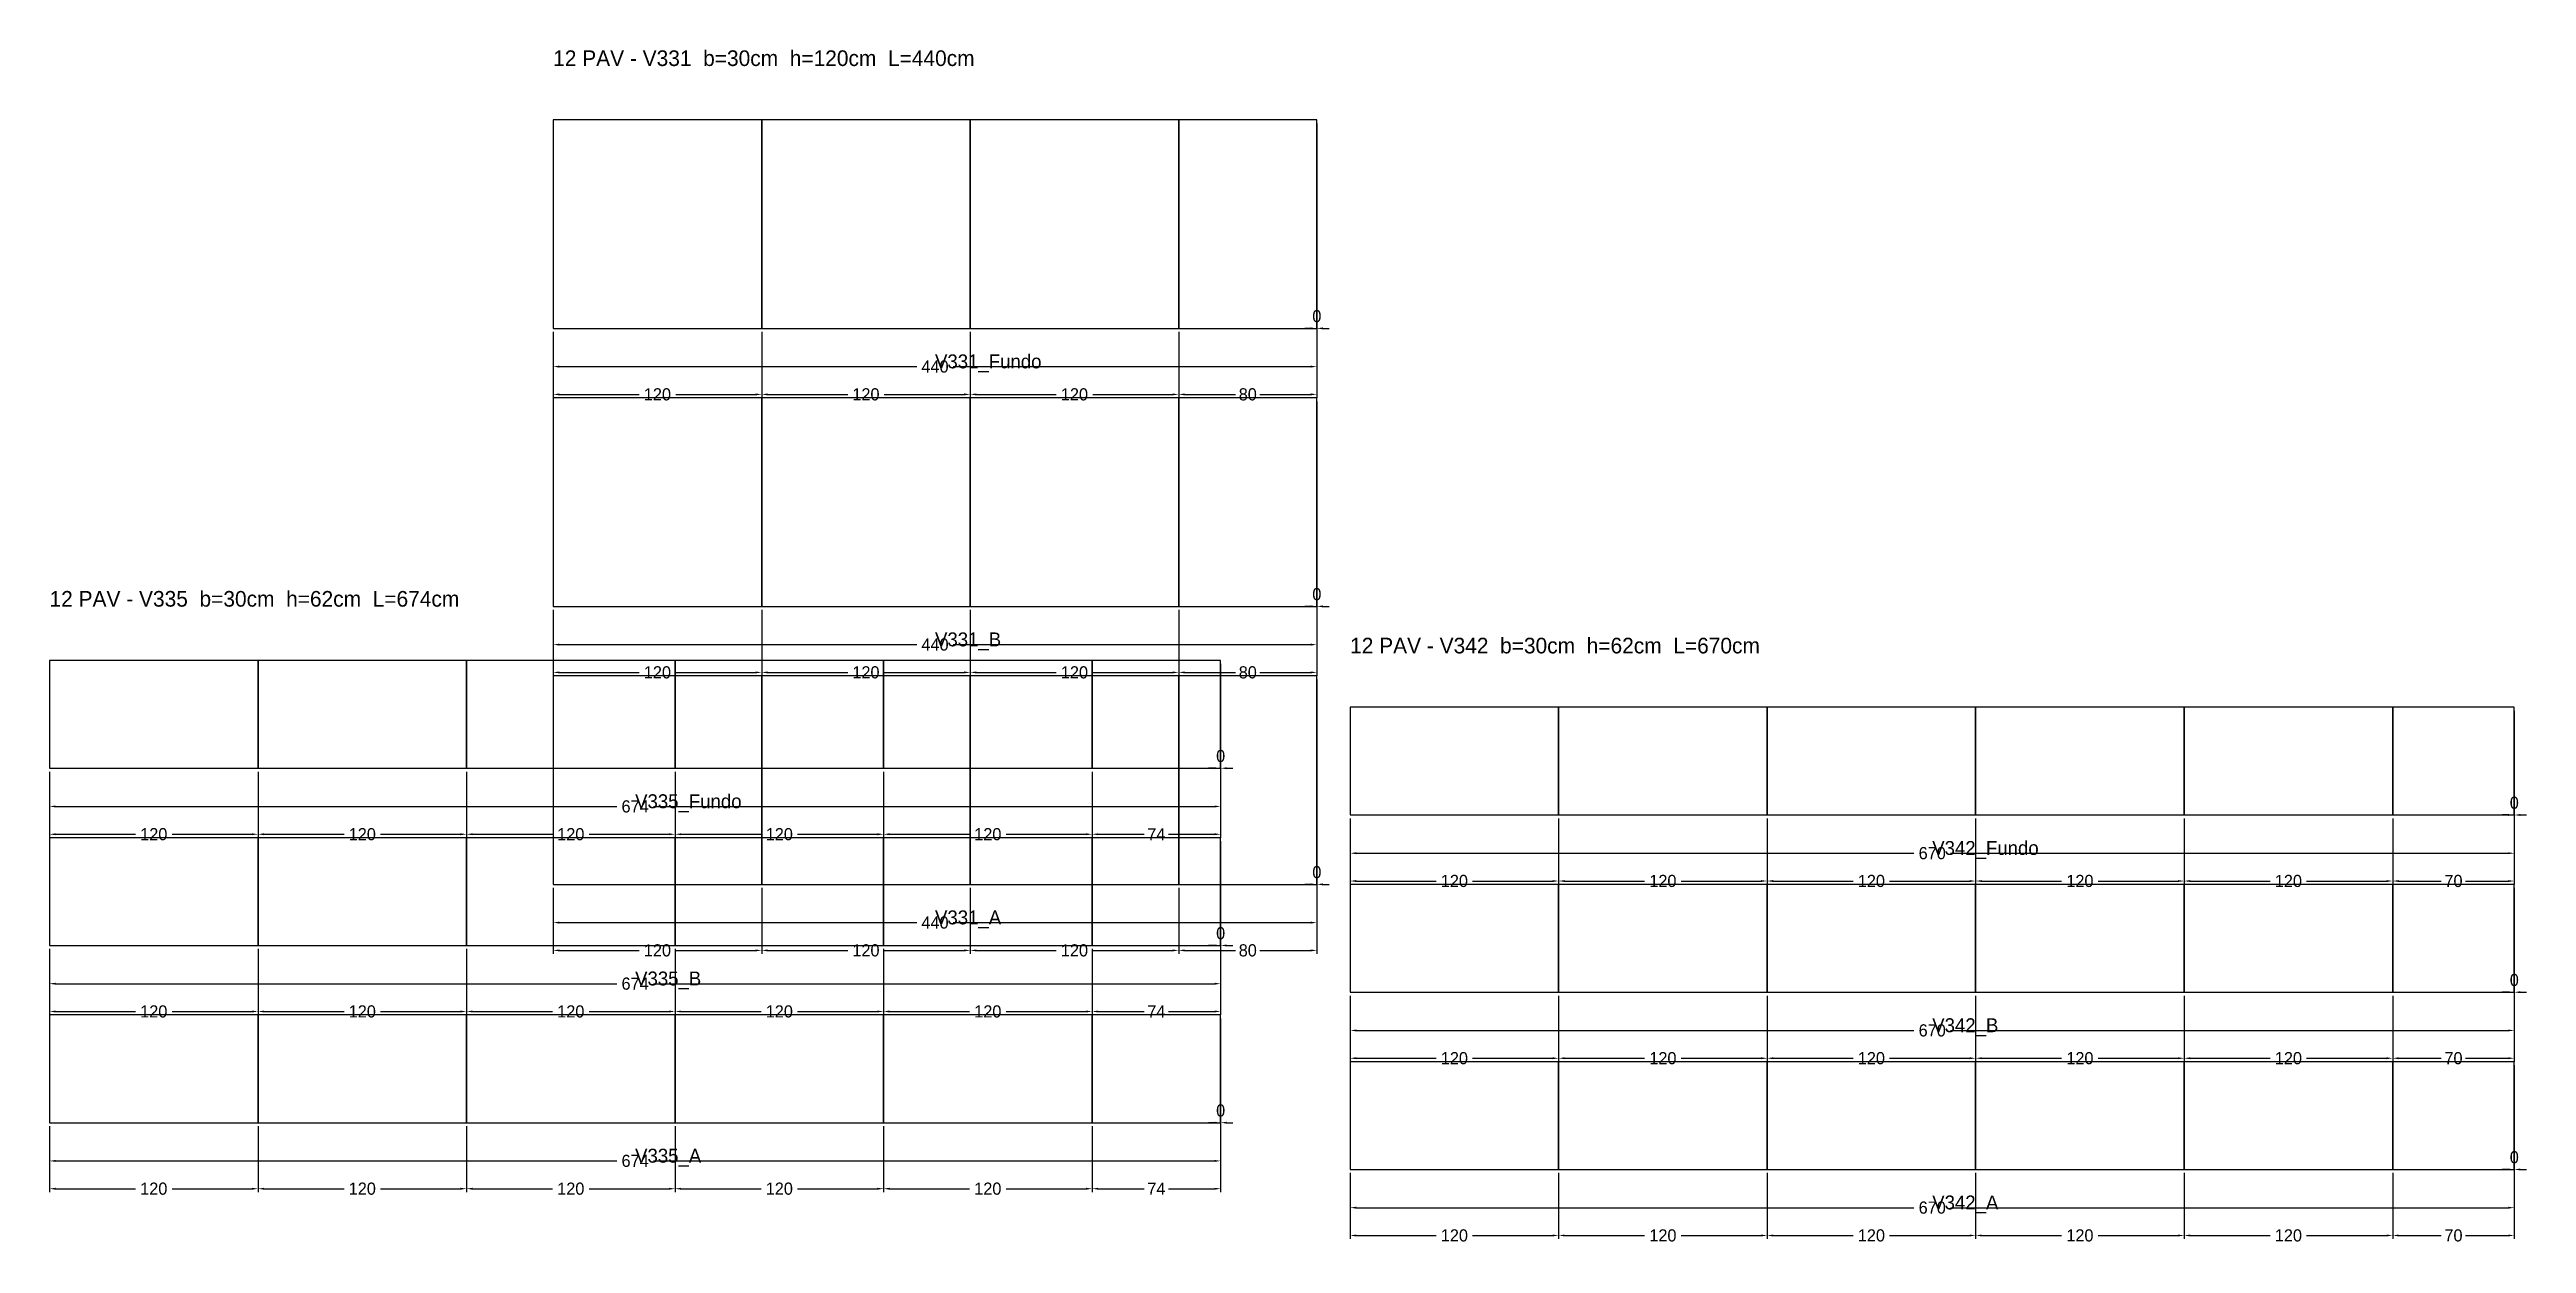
# Model space of a CAD drawing. Header units: metres. Extents: x 180 to 6304, y -11808 to -336.
# Drawn here: x 2170 to 3596, y -11729 to -11042 of the extents above; entities that cross this region are included whole.
import ezdxf

# ---------------------------------------------------------------- set-up
doc = ezdxf.new("R2010")
doc.units = ezdxf.units.M
doc.layers.add('COTA', color=3, linetype='Continuous')
doc.dimstyles.new('COTA_VIG', dxfattribs={"dimtxt": 7, "dimasz": 3.5, "dimexe": 2, "dimexo": 2, "dimgap": 1.5, "dimtad": 1, "dimdec": 1, "dimcen": 2.5, "dimclrd": 3, "dimclre": 3, "dimclrt": 3, "dimazin": 3, "dimtfac": 1, "dimtmove": 0, "dimatfit": 3})

msp = doc.modelspace()

# ---------------------------------------------------------------- texts
at = {"layer": 'NOMENCLATURA', "char_height": 9, "attachment_point": 1}
for s, insert in [('12 PAV - V331  b=30cm  h=120cm  L=440cm', (2460.31, -11042.29)), ('12 PAV - V335  b=30cm  h=62cm  L=674cm', (2170.45, -11353.44)), ('12 PAV - V342  b=30cm  h=62cm  L=670cm', (2918.97, -11380.35))]:
    msp.add_mtext(s, dxfattribs=dict(at, insert=insert))
at = {"layer": 'Texto Secao', "char_height": 8, "attachment_point": 1}
for s, insert in [('V331_Fundo', (2680.06, -11217.29)), ('V331_B', (2680.06, -11377.29)), ('V335_Fundo', (2507.45, -11470.44)), ('V342_Fundo', (3253.97, -11497.35)), ('V331_A', (2680.06, -11537.29)), ('V335_B', (2507.45, -11572.44)), ('V342_B', (3253.97, -11599.35)), ('V335_A', (2507.45, -11674.44)), ('V342_A', (3253.97, -11701.35))]:
    msp.add_mtext(s, dxfattribs=dict(at, insert=insert))

# ---------------------------------------------------------------- blocks, each defined once
blk = doc.blocks.new('_CLOSEDFILLED')
at = {"color": 0, "linetype": 'BYBLOCK'}
blk.add_solid([(-1, 0.16), (0, 0), (-1, -0.16)], dxfattribs=at)
blk = doc.blocks.new('*D442')
at = {"color": 3}
for p, q in [((2460.31, -11524.29), (2460.31, -11546.29)), ((2899.81, -11524.29), (2899.81, -11546.29)), ((2463.81, -11544.29), (2669.56, -11544.29)), ((2690.56, -11544.29), (2896.31, -11544.29))]:
    blk.add_line(p, q, dxfattribs=at)
at = {"layer": 'Defpoints'}
for p in [(2460.31, -11522.29), (2899.81, -11522.29), (2460.31, -11544.29)]:
    blk.add_point(p, dxfattribs=at)
at = {"layer": 'COTA', "color": 3, "xscale": 3.5, "yscale": 3.5, "rotation": 180}
blk.add_blockref('_CLOSEDFILLED', (2460.31, -11544.29), dxfattribs=at)
at = {"layer": 'COTA', "color": 3, "xscale": 3.5, "yscale": 3.5}
blk.add_blockref('_CLOSEDFILLED', (2899.81, -11544.29), dxfattribs=at)
at = {"layer": 'COTA', "color": 3, "insert": (2680.06, -11544.29), "char_height": 7, "attachment_point": 5}
blk.add_mtext('440', dxfattribs=at)
blk = doc.blocks.new('*D443')
at = {"color": 3}
for p, q in [((2460.31, -11524.29), (2460.31, -11562.29)), ((2580.31, -11524.29), (2580.31, -11562.29)), ((2463.81, -11560.29), (2509.81, -11560.29)), ((2530.81, -11560.29), (2576.81, -11560.29))]:
    blk.add_line(p, q, dxfattribs=at)
at = {"layer": 'Defpoints'}
for p in [(2460.31, -11522.29), (2580.31, -11522.29), (2460.31, -11560.29)]:
    blk.add_point(p, dxfattribs=at)
at = {"layer": 'COTA', "color": 3, "xscale": 3.5, "yscale": 3.5, "rotation": 180}
blk.add_blockref('_CLOSEDFILLED', (2460.31, -11560.29), dxfattribs=at)
at = {"layer": 'COTA', "color": 3, "xscale": 3.5, "yscale": 3.5}
blk.add_blockref('_CLOSEDFILLED', (2580.31, -11560.29), dxfattribs=at)
at = {"layer": 'COTA', "color": 3, "insert": (2520.31, -11560.29), "char_height": 7, "attachment_point": 5}
blk.add_mtext('120', dxfattribs=at)
blk = doc.blocks.new('*D444')
at = {"color": 3}
for p, q in [((2580.31, -11524.29), (2580.31, -11562.29)), ((2700.31, -11524.29), (2700.31, -11562.29)), ((2583.81, -11560.29), (2629.81, -11560.29)), ((2650.81, -11560.29), (2696.81, -11560.29))]:
    blk.add_line(p, q, dxfattribs=at)
at = {"layer": 'Defpoints'}
for p in [(2580.31, -11522.29), (2700.31, -11522.29), (2580.31, -11560.29)]:
    blk.add_point(p, dxfattribs=at)
at = {"layer": 'COTA', "color": 3, "xscale": 3.5, "yscale": 3.5, "rotation": 180}
blk.add_blockref('_CLOSEDFILLED', (2580.31, -11560.29), dxfattribs=at)
at = {"layer": 'COTA', "color": 3, "xscale": 3.5, "yscale": 3.5}
blk.add_blockref('_CLOSEDFILLED', (2700.31, -11560.29), dxfattribs=at)
at = {"layer": 'COTA', "color": 3, "insert": (2640.31, -11560.29), "char_height": 7, "attachment_point": 5}
blk.add_mtext('120', dxfattribs=at)
blk = doc.blocks.new('*D445')
at = {"color": 3}
for p, q in [((2700.31, -11524.29), (2700.31, -11562.29)), ((2820.31, -11524.29), (2820.31, -11562.29)), ((2703.81, -11560.29), (2749.81, -11560.29)), ((2770.81, -11560.29), (2816.81, -11560.29))]:
    blk.add_line(p, q, dxfattribs=at)
at = {"layer": 'Defpoints'}
for p in [(2700.31, -11522.29), (2820.31, -11522.29), (2700.31, -11560.29)]:
    blk.add_point(p, dxfattribs=at)
at = {"layer": 'COTA', "color": 3, "xscale": 3.5, "yscale": 3.5, "rotation": 180}
blk.add_blockref('_CLOSEDFILLED', (2700.31, -11560.29), dxfattribs=at)
at = {"layer": 'COTA', "color": 3, "xscale": 3.5, "yscale": 3.5}
blk.add_blockref('_CLOSEDFILLED', (2820.31, -11560.29), dxfattribs=at)
at = {"layer": 'COTA', "color": 3, "insert": (2760.31, -11560.29), "char_height": 7, "attachment_point": 5}
blk.add_mtext('120', dxfattribs=at)
blk = doc.blocks.new('*D446')
at = {"color": 3}
for p, q in [((2820.31, -11524.29), (2820.31, -11562.29)), ((2899.81, -11524.29), (2899.81, -11562.29)), ((2823.81, -11560.29), (2853.06, -11560.29)), ((2867.06, -11560.29), (2896.31, -11560.29))]:
    blk.add_line(p, q, dxfattribs=at)
at = {"layer": 'Defpoints'}
for p in [(2820.31, -11522.29), (2899.81, -11522.29), (2820.31, -11560.29)]:
    blk.add_point(p, dxfattribs=at)
at = {"layer": 'COTA', "color": 3, "xscale": 3.5, "yscale": 3.5, "rotation": 180}
blk.add_blockref('_CLOSEDFILLED', (2820.31, -11560.29), dxfattribs=at)
at = {"layer": 'COTA', "color": 3, "xscale": 3.5, "yscale": 3.5}
blk.add_blockref('_CLOSEDFILLED', (2899.81, -11560.29), dxfattribs=at)
at = {"layer": 'COTA', "color": 3, "insert": (2860.06, -11560.29), "char_height": 7, "attachment_point": 5}
blk.add_mtext('80', dxfattribs=at)
blk = doc.blocks.new('*D448')
at = {"color": 3}
for p, q in [((2460.31, -11364.29), (2460.31, -11386.29)), ((2899.81, -11364.29), (2899.81, -11386.29)), ((2463.81, -11384.29), (2669.56, -11384.29)), ((2690.56, -11384.29), (2896.31, -11384.29))]:
    blk.add_line(p, q, dxfattribs=at)
at = {"layer": 'Defpoints'}
for p in [(2460.31, -11362.29), (2899.81, -11362.29), (2460.31, -11384.29)]:
    blk.add_point(p, dxfattribs=at)
at = {"layer": 'COTA', "color": 3, "xscale": 3.5, "yscale": 3.5, "rotation": 180}
blk.add_blockref('_CLOSEDFILLED', (2460.31, -11384.29), dxfattribs=at)
at = {"layer": 'COTA', "color": 3, "xscale": 3.5, "yscale": 3.5}
blk.add_blockref('_CLOSEDFILLED', (2899.81, -11384.29), dxfattribs=at)
at = {"layer": 'COTA', "color": 3, "insert": (2680.06, -11384.29), "char_height": 7, "attachment_point": 5}
blk.add_mtext('440', dxfattribs=at)
blk = doc.blocks.new('*D449')
at = {"color": 3}
for p, q in [((2460.31, -11364.29), (2460.31, -11402.29)), ((2580.31, -11364.29), (2580.31, -11402.29)), ((2463.81, -11400.29), (2509.81, -11400.29)), ((2530.81, -11400.29), (2576.81, -11400.29))]:
    blk.add_line(p, q, dxfattribs=at)
at = {"layer": 'Defpoints'}
for p in [(2460.31, -11362.29), (2580.31, -11362.29), (2460.31, -11400.29)]:
    blk.add_point(p, dxfattribs=at)
at = {"layer": 'COTA', "color": 3, "xscale": 3.5, "yscale": 3.5, "rotation": 180}
blk.add_blockref('_CLOSEDFILLED', (2460.31, -11400.29), dxfattribs=at)
at = {"layer": 'COTA', "color": 3, "xscale": 3.5, "yscale": 3.5}
blk.add_blockref('_CLOSEDFILLED', (2580.31, -11400.29), dxfattribs=at)
at = {"layer": 'COTA', "color": 3, "insert": (2520.31, -11400.29), "char_height": 7, "attachment_point": 5}
blk.add_mtext('120', dxfattribs=at)
blk = doc.blocks.new('*D450')
at = {"color": 3}
for p, q in [((2580.31, -11364.29), (2580.31, -11402.29)), ((2700.31, -11364.29), (2700.31, -11402.29)), ((2583.81, -11400.29), (2629.81, -11400.29)), ((2650.81, -11400.29), (2696.81, -11400.29))]:
    blk.add_line(p, q, dxfattribs=at)
at = {"layer": 'Defpoints'}
for p in [(2580.31, -11362.29), (2700.31, -11362.29), (2580.31, -11400.29)]:
    blk.add_point(p, dxfattribs=at)
at = {"layer": 'COTA', "color": 3, "xscale": 3.5, "yscale": 3.5, "rotation": 180}
blk.add_blockref('_CLOSEDFILLED', (2580.31, -11400.29), dxfattribs=at)
at = {"layer": 'COTA', "color": 3, "xscale": 3.5, "yscale": 3.5}
blk.add_blockref('_CLOSEDFILLED', (2700.31, -11400.29), dxfattribs=at)
at = {"layer": 'COTA', "color": 3, "insert": (2640.31, -11400.29), "char_height": 7, "attachment_point": 5}
blk.add_mtext('120', dxfattribs=at)
blk = doc.blocks.new('*D451')
at = {"color": 3}
for p, q in [((2700.31, -11364.29), (2700.31, -11402.29)), ((2820.31, -11364.29), (2820.31, -11402.29)), ((2703.81, -11400.29), (2749.81, -11400.29)), ((2770.81, -11400.29), (2816.81, -11400.29))]:
    blk.add_line(p, q, dxfattribs=at)
at = {"layer": 'Defpoints'}
for p in [(2700.31, -11362.29), (2820.31, -11362.29), (2700.31, -11400.29)]:
    blk.add_point(p, dxfattribs=at)
at = {"layer": 'COTA', "color": 3, "xscale": 3.5, "yscale": 3.5, "rotation": 180}
blk.add_blockref('_CLOSEDFILLED', (2700.31, -11400.29), dxfattribs=at)
at = {"layer": 'COTA', "color": 3, "xscale": 3.5, "yscale": 3.5}
blk.add_blockref('_CLOSEDFILLED', (2820.31, -11400.29), dxfattribs=at)
at = {"layer": 'COTA', "color": 3, "insert": (2760.31, -11400.29), "char_height": 7, "attachment_point": 5}
blk.add_mtext('120', dxfattribs=at)
blk = doc.blocks.new('*D452')
at = {"color": 3}
for p, q in [((2820.31, -11364.29), (2820.31, -11402.29)), ((2899.81, -11364.29), (2899.81, -11402.29)), ((2823.81, -11400.29), (2853.06, -11400.29)), ((2867.06, -11400.29), (2896.31, -11400.29))]:
    blk.add_line(p, q, dxfattribs=at)
at = {"layer": 'Defpoints'}
for p in [(2820.31, -11362.29), (2899.81, -11362.29), (2820.31, -11400.29)]:
    blk.add_point(p, dxfattribs=at)
at = {"layer": 'COTA', "color": 3, "xscale": 3.5, "yscale": 3.5, "rotation": 180}
blk.add_blockref('_CLOSEDFILLED', (2820.31, -11400.29), dxfattribs=at)
at = {"layer": 'COTA', "color": 3, "xscale": 3.5, "yscale": 3.5}
blk.add_blockref('_CLOSEDFILLED', (2899.81, -11400.29), dxfattribs=at)
at = {"layer": 'COTA', "color": 3, "insert": (2860.06, -11400.29), "char_height": 7, "attachment_point": 5}
blk.add_mtext('80', dxfattribs=at)
blk = doc.blocks.new('*D454')
at = {"color": 3}
for p, q in [((2460.31, -11204.29), (2460.31, -11226.29)), ((2899.81, -11204.29), (2899.81, -11226.29)), ((2463.81, -11224.29), (2669.56, -11224.29)), ((2690.56, -11224.29), (2896.31, -11224.29))]:
    blk.add_line(p, q, dxfattribs=at)
at = {"layer": 'Defpoints'}
for p in [(2460.31, -11202.29), (2899.81, -11202.29), (2460.31, -11224.29)]:
    blk.add_point(p, dxfattribs=at)
at = {"layer": 'COTA', "color": 3, "xscale": 3.5, "yscale": 3.5, "rotation": 180}
blk.add_blockref('_CLOSEDFILLED', (2460.31, -11224.29), dxfattribs=at)
at = {"layer": 'COTA', "color": 3, "xscale": 3.5, "yscale": 3.5}
blk.add_blockref('_CLOSEDFILLED', (2899.81, -11224.29), dxfattribs=at)
at = {"layer": 'COTA', "color": 3, "insert": (2680.06, -11224.29), "char_height": 7, "attachment_point": 5}
blk.add_mtext('440', dxfattribs=at)
blk = doc.blocks.new('*D455')
at = {"color": 3}
for p, q in [((2460.31, -11204.29), (2460.31, -11242.29)), ((2580.31, -11204.29), (2580.31, -11242.29)), ((2463.81, -11240.29), (2509.81, -11240.29)), ((2530.81, -11240.29), (2576.81, -11240.29))]:
    blk.add_line(p, q, dxfattribs=at)
at = {"layer": 'Defpoints'}
for p in [(2460.31, -11202.29), (2580.31, -11202.29), (2460.31, -11240.29)]:
    blk.add_point(p, dxfattribs=at)
at = {"layer": 'COTA', "color": 3, "xscale": 3.5, "yscale": 3.5, "rotation": 180}
blk.add_blockref('_CLOSEDFILLED', (2460.31, -11240.29), dxfattribs=at)
at = {"layer": 'COTA', "color": 3, "xscale": 3.5, "yscale": 3.5}
blk.add_blockref('_CLOSEDFILLED', (2580.31, -11240.29), dxfattribs=at)
at = {"layer": 'COTA', "color": 3, "insert": (2520.31, -11240.29), "char_height": 7, "attachment_point": 5}
blk.add_mtext('120', dxfattribs=at)
blk = doc.blocks.new('*D456')
at = {"color": 3}
for p, q in [((2580.31, -11204.29), (2580.31, -11242.29)), ((2700.31, -11204.29), (2700.31, -11242.29)), ((2583.81, -11240.29), (2629.81, -11240.29)), ((2650.81, -11240.29), (2696.81, -11240.29))]:
    blk.add_line(p, q, dxfattribs=at)
at = {"layer": 'Defpoints'}
for p in [(2580.31, -11202.29), (2700.31, -11202.29), (2580.31, -11240.29)]:
    blk.add_point(p, dxfattribs=at)
at = {"layer": 'COTA', "color": 3, "xscale": 3.5, "yscale": 3.5, "rotation": 180}
blk.add_blockref('_CLOSEDFILLED', (2580.31, -11240.29), dxfattribs=at)
at = {"layer": 'COTA', "color": 3, "xscale": 3.5, "yscale": 3.5}
blk.add_blockref('_CLOSEDFILLED', (2700.31, -11240.29), dxfattribs=at)
at = {"layer": 'COTA', "color": 3, "insert": (2640.31, -11240.29), "char_height": 7, "attachment_point": 5}
blk.add_mtext('120', dxfattribs=at)
blk = doc.blocks.new('*D457')
at = {"color": 3}
for p, q in [((2700.31, -11204.29), (2700.31, -11242.29)), ((2820.31, -11204.29), (2820.31, -11242.29)), ((2703.81, -11240.29), (2749.81, -11240.29)), ((2770.81, -11240.29), (2816.81, -11240.29))]:
    blk.add_line(p, q, dxfattribs=at)
at = {"layer": 'Defpoints'}
for p in [(2700.31, -11202.29), (2820.31, -11202.29), (2700.31, -11240.29)]:
    blk.add_point(p, dxfattribs=at)
at = {"layer": 'COTA', "color": 3, "xscale": 3.5, "yscale": 3.5, "rotation": 180}
blk.add_blockref('_CLOSEDFILLED', (2700.31, -11240.29), dxfattribs=at)
at = {"layer": 'COTA', "color": 3, "xscale": 3.5, "yscale": 3.5}
blk.add_blockref('_CLOSEDFILLED', (2820.31, -11240.29), dxfattribs=at)
at = {"layer": 'COTA', "color": 3, "insert": (2760.31, -11240.29), "char_height": 7, "attachment_point": 5}
blk.add_mtext('120', dxfattribs=at)
blk = doc.blocks.new('*D458')
at = {"color": 3}
for p, q in [((2820.31, -11204.29), (2820.31, -11242.29)), ((2899.81, -11204.29), (2899.81, -11242.29)), ((2823.81, -11240.29), (2853.06, -11240.29)), ((2867.06, -11240.29), (2896.31, -11240.29))]:
    blk.add_line(p, q, dxfattribs=at)
at = {"layer": 'Defpoints'}
for p in [(2820.31, -11202.29), (2899.81, -11202.29), (2820.31, -11240.29)]:
    blk.add_point(p, dxfattribs=at)
at = {"layer": 'COTA', "color": 3, "xscale": 3.5, "yscale": 3.5, "rotation": 180}
blk.add_blockref('_CLOSEDFILLED', (2820.31, -11240.29), dxfattribs=at)
at = {"layer": 'COTA', "color": 3, "xscale": 3.5, "yscale": 3.5}
blk.add_blockref('_CLOSEDFILLED', (2899.81, -11240.29), dxfattribs=at)
at = {"layer": 'COTA', "color": 3, "insert": (2860.06, -11240.29), "char_height": 7, "attachment_point": 5}
blk.add_mtext('80', dxfattribs=at)
blk = doc.blocks.new('*D538')
at = {"color": 3}
for p, q in [((2170.45, -11661.44), (2170.45, -11683.44)), ((2844.45, -11661.44), (2844.45, -11683.44)), ((2173.95, -11681.44), (2496.95, -11681.44)), ((2517.95, -11681.44), (2840.95, -11681.44))]:
    blk.add_line(p, q, dxfattribs=at)
at = {"layer": 'Defpoints'}
for p in [(2170.45, -11659.44), (2844.45, -11659.44), (2170.45, -11681.44)]:
    blk.add_point(p, dxfattribs=at)
at = {"layer": 'COTA', "color": 3, "xscale": 3.5, "yscale": 3.5, "rotation": 180}
blk.add_blockref('_CLOSEDFILLED', (2170.45, -11681.44), dxfattribs=at)
at = {"layer": 'COTA', "color": 3, "xscale": 3.5, "yscale": 3.5}
blk.add_blockref('_CLOSEDFILLED', (2844.45, -11681.44), dxfattribs=at)
at = {"layer": 'COTA', "color": 3, "insert": (2507.45, -11681.44), "char_height": 7, "attachment_point": 5}
blk.add_mtext('674', dxfattribs=at)
blk = doc.blocks.new('*D539')
at = {"color": 3}
for p, q in [((2170.45, -11661.44), (2170.45, -11699.44)), ((2290.45, -11661.44), (2290.45, -11699.44)), ((2173.95, -11697.44), (2219.95, -11697.44)), ((2240.95, -11697.44), (2286.95, -11697.44))]:
    blk.add_line(p, q, dxfattribs=at)
at = {"layer": 'Defpoints'}
for p in [(2170.45, -11659.44), (2290.45, -11659.44), (2170.45, -11697.44)]:
    blk.add_point(p, dxfattribs=at)
at = {"layer": 'COTA', "color": 3, "xscale": 3.5, "yscale": 3.5, "rotation": 180}
blk.add_blockref('_CLOSEDFILLED', (2170.45, -11697.44), dxfattribs=at)
at = {"layer": 'COTA', "color": 3, "xscale": 3.5, "yscale": 3.5}
blk.add_blockref('_CLOSEDFILLED', (2290.45, -11697.44), dxfattribs=at)
at = {"layer": 'COTA', "color": 3, "insert": (2230.45, -11697.44), "char_height": 7, "attachment_point": 5}
blk.add_mtext('120', dxfattribs=at)
blk = doc.blocks.new('*D540')
at = {"color": 3}
for p, q in [((2290.45, -11661.44), (2290.45, -11699.44)), ((2410.45, -11661.44), (2410.45, -11699.44)), ((2293.95, -11697.44), (2339.95, -11697.44)), ((2360.95, -11697.44), (2406.95, -11697.44))]:
    blk.add_line(p, q, dxfattribs=at)
at = {"layer": 'Defpoints'}
for p in [(2290.45, -11659.44), (2410.45, -11659.44), (2290.45, -11697.44)]:
    blk.add_point(p, dxfattribs=at)
at = {"layer": 'COTA', "color": 3, "xscale": 3.5, "yscale": 3.5, "rotation": 180}
blk.add_blockref('_CLOSEDFILLED', (2290.45, -11697.44), dxfattribs=at)
at = {"layer": 'COTA', "color": 3, "xscale": 3.5, "yscale": 3.5}
blk.add_blockref('_CLOSEDFILLED', (2410.45, -11697.44), dxfattribs=at)
at = {"layer": 'COTA', "color": 3, "insert": (2350.45, -11697.44), "char_height": 7, "attachment_point": 5}
blk.add_mtext('120', dxfattribs=at)
blk = doc.blocks.new('*D541')
at = {"color": 3}
for p, q in [((2410.45, -11661.44), (2410.45, -11699.44)), ((2530.45, -11661.44), (2530.45, -11699.44)), ((2413.95, -11697.44), (2459.95, -11697.44)), ((2480.95, -11697.44), (2526.95, -11697.44))]:
    blk.add_line(p, q, dxfattribs=at)
at = {"layer": 'Defpoints'}
for p in [(2410.45, -11659.44), (2530.45, -11659.44), (2410.45, -11697.44)]:
    blk.add_point(p, dxfattribs=at)
at = {"layer": 'COTA', "color": 3, "xscale": 3.5, "yscale": 3.5, "rotation": 180}
blk.add_blockref('_CLOSEDFILLED', (2410.45, -11697.44), dxfattribs=at)
at = {"layer": 'COTA', "color": 3, "xscale": 3.5, "yscale": 3.5}
blk.add_blockref('_CLOSEDFILLED', (2530.45, -11697.44), dxfattribs=at)
at = {"layer": 'COTA', "color": 3, "insert": (2470.45, -11697.44), "char_height": 7, "attachment_point": 5}
blk.add_mtext('120', dxfattribs=at)
blk = doc.blocks.new('*D542')
at = {"color": 3}
for p, q in [((2530.45, -11661.44), (2530.45, -11699.44)), ((2650.45, -11661.44), (2650.45, -11699.44)), ((2533.95, -11697.44), (2579.95, -11697.44)), ((2600.95, -11697.44), (2646.95, -11697.44))]:
    blk.add_line(p, q, dxfattribs=at)
at = {"layer": 'Defpoints'}
for p in [(2530.45, -11659.44), (2650.45, -11659.44), (2530.45, -11697.44)]:
    blk.add_point(p, dxfattribs=at)
at = {"layer": 'COTA', "color": 3, "xscale": 3.5, "yscale": 3.5, "rotation": 180}
blk.add_blockref('_CLOSEDFILLED', (2530.45, -11697.44), dxfattribs=at)
at = {"layer": 'COTA', "color": 3, "xscale": 3.5, "yscale": 3.5}
blk.add_blockref('_CLOSEDFILLED', (2650.45, -11697.44), dxfattribs=at)
at = {"layer": 'COTA', "color": 3, "insert": (2590.45, -11697.44), "char_height": 7, "attachment_point": 5}
blk.add_mtext('120', dxfattribs=at)
blk = doc.blocks.new('*D543')
at = {"color": 3}
for p, q in [((2650.45, -11661.44), (2650.45, -11699.44)), ((2770.45, -11661.44), (2770.45, -11699.44)), ((2653.95, -11697.44), (2699.95, -11697.44)), ((2720.95, -11697.44), (2766.95, -11697.44))]:
    blk.add_line(p, q, dxfattribs=at)
at = {"layer": 'Defpoints'}
for p in [(2650.45, -11659.44), (2770.45, -11659.44), (2650.45, -11697.44)]:
    blk.add_point(p, dxfattribs=at)
at = {"layer": 'COTA', "color": 3, "xscale": 3.5, "yscale": 3.5, "rotation": 180}
blk.add_blockref('_CLOSEDFILLED', (2650.45, -11697.44), dxfattribs=at)
at = {"layer": 'COTA', "color": 3, "xscale": 3.5, "yscale": 3.5}
blk.add_blockref('_CLOSEDFILLED', (2770.45, -11697.44), dxfattribs=at)
at = {"layer": 'COTA', "color": 3, "insert": (2710.45, -11697.44), "char_height": 7, "attachment_point": 5}
blk.add_mtext('120', dxfattribs=at)
blk = doc.blocks.new('*D544')
at = {"color": 3}
for p, q in [((2770.45, -11661.44), (2770.45, -11699.44)), ((2844.45, -11661.44), (2844.45, -11699.44)), ((2773.95, -11697.44), (2800.45, -11697.44)), ((2814.45, -11697.44), (2840.95, -11697.44))]:
    blk.add_line(p, q, dxfattribs=at)
at = {"layer": 'Defpoints'}
for p in [(2770.45, -11659.44), (2844.45, -11659.44), (2770.45, -11697.44)]:
    blk.add_point(p, dxfattribs=at)
at = {"layer": 'COTA', "color": 3, "xscale": 3.5, "yscale": 3.5, "rotation": 180}
blk.add_blockref('_CLOSEDFILLED', (2770.45, -11697.44), dxfattribs=at)
at = {"layer": 'COTA', "color": 3, "xscale": 3.5, "yscale": 3.5}
blk.add_blockref('_CLOSEDFILLED', (2844.45, -11697.44), dxfattribs=at)
at = {"layer": 'COTA', "color": 3, "insert": (2807.45, -11697.44), "char_height": 7, "attachment_point": 5}
blk.add_mtext('74', dxfattribs=at)
blk = doc.blocks.new('*D546')
at = {"color": 3}
for p, q in [((2170.45, -11559.44), (2170.45, -11581.44)), ((2844.45, -11559.44), (2844.45, -11581.44)), ((2173.95, -11579.44), (2496.95, -11579.44)), ((2517.95, -11579.44), (2840.95, -11579.44))]:
    blk.add_line(p, q, dxfattribs=at)
at = {"layer": 'Defpoints'}
for p in [(2170.45, -11557.44), (2844.45, -11557.44), (2170.45, -11579.44)]:
    blk.add_point(p, dxfattribs=at)
at = {"layer": 'COTA', "color": 3, "xscale": 3.5, "yscale": 3.5, "rotation": 180}
blk.add_blockref('_CLOSEDFILLED', (2170.45, -11579.44), dxfattribs=at)
at = {"layer": 'COTA', "color": 3, "xscale": 3.5, "yscale": 3.5}
blk.add_blockref('_CLOSEDFILLED', (2844.45, -11579.44), dxfattribs=at)
at = {"layer": 'COTA', "color": 3, "insert": (2507.45, -11579.44), "char_height": 7, "attachment_point": 5}
blk.add_mtext('674', dxfattribs=at)
blk = doc.blocks.new('*D547')
at = {"color": 3}
for p, q in [((2170.45, -11559.44), (2170.45, -11597.44)), ((2290.45, -11559.44), (2290.45, -11597.44)), ((2173.95, -11595.44), (2219.95, -11595.44)), ((2240.95, -11595.44), (2286.95, -11595.44))]:
    blk.add_line(p, q, dxfattribs=at)
at = {"layer": 'Defpoints'}
for p in [(2170.45, -11557.44), (2290.45, -11557.44), (2170.45, -11595.44)]:
    blk.add_point(p, dxfattribs=at)
at = {"layer": 'COTA', "color": 3, "xscale": 3.5, "yscale": 3.5, "rotation": 180}
blk.add_blockref('_CLOSEDFILLED', (2170.45, -11595.44), dxfattribs=at)
at = {"layer": 'COTA', "color": 3, "xscale": 3.5, "yscale": 3.5}
blk.add_blockref('_CLOSEDFILLED', (2290.45, -11595.44), dxfattribs=at)
at = {"layer": 'COTA', "color": 3, "insert": (2230.45, -11595.44), "char_height": 7, "attachment_point": 5}
blk.add_mtext('120', dxfattribs=at)
blk = doc.blocks.new('*D548')
at = {"color": 3}
for p, q in [((2290.45, -11559.44), (2290.45, -11597.44)), ((2410.45, -11559.44), (2410.45, -11597.44)), ((2293.95, -11595.44), (2339.95, -11595.44)), ((2360.95, -11595.44), (2406.95, -11595.44))]:
    blk.add_line(p, q, dxfattribs=at)
at = {"layer": 'Defpoints'}
for p in [(2290.45, -11557.44), (2410.45, -11557.44), (2290.45, -11595.44)]:
    blk.add_point(p, dxfattribs=at)
at = {"layer": 'COTA', "color": 3, "xscale": 3.5, "yscale": 3.5, "rotation": 180}
blk.add_blockref('_CLOSEDFILLED', (2290.45, -11595.44), dxfattribs=at)
at = {"layer": 'COTA', "color": 3, "xscale": 3.5, "yscale": 3.5}
blk.add_blockref('_CLOSEDFILLED', (2410.45, -11595.44), dxfattribs=at)
at = {"layer": 'COTA', "color": 3, "insert": (2350.45, -11595.44), "char_height": 7, "attachment_point": 5}
blk.add_mtext('120', dxfattribs=at)
blk = doc.blocks.new('*D549')
at = {"color": 3}
for p, q in [((2410.45, -11559.44), (2410.45, -11597.44)), ((2530.45, -11559.44), (2530.45, -11597.44)), ((2413.95, -11595.44), (2459.95, -11595.44)), ((2480.95, -11595.44), (2526.95, -11595.44))]:
    blk.add_line(p, q, dxfattribs=at)
at = {"layer": 'Defpoints'}
for p in [(2410.45, -11557.44), (2530.45, -11557.44), (2410.45, -11595.44)]:
    blk.add_point(p, dxfattribs=at)
at = {"layer": 'COTA', "color": 3, "xscale": 3.5, "yscale": 3.5, "rotation": 180}
blk.add_blockref('_CLOSEDFILLED', (2410.45, -11595.44), dxfattribs=at)
at = {"layer": 'COTA', "color": 3, "xscale": 3.5, "yscale": 3.5}
blk.add_blockref('_CLOSEDFILLED', (2530.45, -11595.44), dxfattribs=at)
at = {"layer": 'COTA', "color": 3, "insert": (2470.45, -11595.44), "char_height": 7, "attachment_point": 5}
blk.add_mtext('120', dxfattribs=at)
blk = doc.blocks.new('*D550')
at = {"color": 3}
for p, q in [((2530.45, -11559.44), (2530.45, -11597.44)), ((2650.45, -11559.44), (2650.45, -11597.44)), ((2533.95, -11595.44), (2579.95, -11595.44)), ((2600.95, -11595.44), (2646.95, -11595.44))]:
    blk.add_line(p, q, dxfattribs=at)
at = {"layer": 'Defpoints'}
for p in [(2530.45, -11557.44), (2650.45, -11557.44), (2530.45, -11595.44)]:
    blk.add_point(p, dxfattribs=at)
at = {"layer": 'COTA', "color": 3, "xscale": 3.5, "yscale": 3.5, "rotation": 180}
blk.add_blockref('_CLOSEDFILLED', (2530.45, -11595.44), dxfattribs=at)
at = {"layer": 'COTA', "color": 3, "xscale": 3.5, "yscale": 3.5}
blk.add_blockref('_CLOSEDFILLED', (2650.45, -11595.44), dxfattribs=at)
at = {"layer": 'COTA', "color": 3, "insert": (2590.45, -11595.44), "char_height": 7, "attachment_point": 5}
blk.add_mtext('120', dxfattribs=at)
blk = doc.blocks.new('*D551')
at = {"color": 3}
for p, q in [((2650.45, -11559.44), (2650.45, -11597.44)), ((2770.45, -11559.44), (2770.45, -11597.44)), ((2653.95, -11595.44), (2699.95, -11595.44)), ((2720.95, -11595.44), (2766.95, -11595.44))]:
    blk.add_line(p, q, dxfattribs=at)
at = {"layer": 'Defpoints'}
for p in [(2650.45, -11557.44), (2770.45, -11557.44), (2650.45, -11595.44)]:
    blk.add_point(p, dxfattribs=at)
at = {"layer": 'COTA', "color": 3, "xscale": 3.5, "yscale": 3.5, "rotation": 180}
blk.add_blockref('_CLOSEDFILLED', (2650.45, -11595.44), dxfattribs=at)
at = {"layer": 'COTA', "color": 3, "xscale": 3.5, "yscale": 3.5}
blk.add_blockref('_CLOSEDFILLED', (2770.45, -11595.44), dxfattribs=at)
at = {"layer": 'COTA', "color": 3, "insert": (2710.45, -11595.44), "char_height": 7, "attachment_point": 5}
blk.add_mtext('120', dxfattribs=at)
blk = doc.blocks.new('*D552')
at = {"color": 3}
for p, q in [((2770.45, -11559.44), (2770.45, -11597.44)), ((2844.45, -11559.44), (2844.45, -11597.44)), ((2773.95, -11595.44), (2800.45, -11595.44)), ((2814.45, -11595.44), (2840.95, -11595.44))]:
    blk.add_line(p, q, dxfattribs=at)
at = {"layer": 'Defpoints'}
for p in [(2770.45, -11557.44), (2844.45, -11557.44), (2770.45, -11595.44)]:
    blk.add_point(p, dxfattribs=at)
at = {"layer": 'COTA', "color": 3, "xscale": 3.5, "yscale": 3.5, "rotation": 180}
blk.add_blockref('_CLOSEDFILLED', (2770.45, -11595.44), dxfattribs=at)
at = {"layer": 'COTA', "color": 3, "xscale": 3.5, "yscale": 3.5}
blk.add_blockref('_CLOSEDFILLED', (2844.45, -11595.44), dxfattribs=at)
at = {"layer": 'COTA', "color": 3, "insert": (2807.45, -11595.44), "char_height": 7, "attachment_point": 5}
blk.add_mtext('74', dxfattribs=at)
blk = doc.blocks.new('*D554')
at = {"color": 3}
for p, q in [((2170.45, -11457.44), (2170.45, -11479.44)), ((2844.45, -11457.44), (2844.45, -11479.44)), ((2173.95, -11477.44), (2496.95, -11477.44)), ((2517.95, -11477.44), (2840.95, -11477.44))]:
    blk.add_line(p, q, dxfattribs=at)
at = {"layer": 'Defpoints'}
for p in [(2170.45, -11455.44), (2844.45, -11455.44), (2170.45, -11477.44)]:
    blk.add_point(p, dxfattribs=at)
at = {"layer": 'COTA', "color": 3, "xscale": 3.5, "yscale": 3.5, "rotation": 180}
blk.add_blockref('_CLOSEDFILLED', (2170.45, -11477.44), dxfattribs=at)
at = {"layer": 'COTA', "color": 3, "xscale": 3.5, "yscale": 3.5}
blk.add_blockref('_CLOSEDFILLED', (2844.45, -11477.44), dxfattribs=at)
at = {"layer": 'COTA', "color": 3, "insert": (2507.45, -11477.44), "char_height": 7, "attachment_point": 5}
blk.add_mtext('674', dxfattribs=at)
blk = doc.blocks.new('*D555')
at = {"color": 3}
for p, q in [((2170.45, -11457.44), (2170.45, -11495.44)), ((2290.45, -11457.44), (2290.45, -11495.44)), ((2173.95, -11493.44), (2219.95, -11493.44)), ((2240.95, -11493.44), (2286.95, -11493.44))]:
    blk.add_line(p, q, dxfattribs=at)
at = {"layer": 'Defpoints'}
for p in [(2170.45, -11455.44), (2290.45, -11455.44), (2170.45, -11493.44)]:
    blk.add_point(p, dxfattribs=at)
at = {"layer": 'COTA', "color": 3, "xscale": 3.5, "yscale": 3.5, "rotation": 180}
blk.add_blockref('_CLOSEDFILLED', (2170.45, -11493.44), dxfattribs=at)
at = {"layer": 'COTA', "color": 3, "xscale": 3.5, "yscale": 3.5}
blk.add_blockref('_CLOSEDFILLED', (2290.45, -11493.44), dxfattribs=at)
at = {"layer": 'COTA', "color": 3, "insert": (2230.45, -11493.44), "char_height": 7, "attachment_point": 5}
blk.add_mtext('120', dxfattribs=at)
blk = doc.blocks.new('*D556')
at = {"color": 3}
for p, q in [((2290.45, -11457.44), (2290.45, -11495.44)), ((2410.45, -11457.44), (2410.45, -11495.44)), ((2293.95, -11493.44), (2339.95, -11493.44)), ((2360.95, -11493.44), (2406.95, -11493.44))]:
    blk.add_line(p, q, dxfattribs=at)
at = {"layer": 'Defpoints'}
for p in [(2290.45, -11455.44), (2410.45, -11455.44), (2290.45, -11493.44)]:
    blk.add_point(p, dxfattribs=at)
at = {"layer": 'COTA', "color": 3, "xscale": 3.5, "yscale": 3.5, "rotation": 180}
blk.add_blockref('_CLOSEDFILLED', (2290.45, -11493.44), dxfattribs=at)
at = {"layer": 'COTA', "color": 3, "xscale": 3.5, "yscale": 3.5}
blk.add_blockref('_CLOSEDFILLED', (2410.45, -11493.44), dxfattribs=at)
at = {"layer": 'COTA', "color": 3, "insert": (2350.45, -11493.44), "char_height": 7, "attachment_point": 5}
blk.add_mtext('120', dxfattribs=at)
blk = doc.blocks.new('*D557')
at = {"color": 3}
for p, q in [((2410.45, -11457.44), (2410.45, -11495.44)), ((2530.45, -11457.44), (2530.45, -11495.44)), ((2413.95, -11493.44), (2459.95, -11493.44)), ((2480.95, -11493.44), (2526.95, -11493.44))]:
    blk.add_line(p, q, dxfattribs=at)
at = {"layer": 'Defpoints'}
for p in [(2410.45, -11455.44), (2530.45, -11455.44), (2410.45, -11493.44)]:
    blk.add_point(p, dxfattribs=at)
at = {"layer": 'COTA', "color": 3, "xscale": 3.5, "yscale": 3.5, "rotation": 180}
blk.add_blockref('_CLOSEDFILLED', (2410.45, -11493.44), dxfattribs=at)
at = {"layer": 'COTA', "color": 3, "xscale": 3.5, "yscale": 3.5}
blk.add_blockref('_CLOSEDFILLED', (2530.45, -11493.44), dxfattribs=at)
at = {"layer": 'COTA', "color": 3, "insert": (2470.45, -11493.44), "char_height": 7, "attachment_point": 5}
blk.add_mtext('120', dxfattribs=at)
blk = doc.blocks.new('*D558')
at = {"color": 3}
for p, q in [((2530.45, -11457.44), (2530.45, -11495.44)), ((2650.45, -11457.44), (2650.45, -11495.44)), ((2533.95, -11493.44), (2579.95, -11493.44)), ((2600.95, -11493.44), (2646.95, -11493.44))]:
    blk.add_line(p, q, dxfattribs=at)
at = {"layer": 'Defpoints'}
for p in [(2530.45, -11455.44), (2650.45, -11455.44), (2530.45, -11493.44)]:
    blk.add_point(p, dxfattribs=at)
at = {"layer": 'COTA', "color": 3, "xscale": 3.5, "yscale": 3.5, "rotation": 180}
blk.add_blockref('_CLOSEDFILLED', (2530.45, -11493.44), dxfattribs=at)
at = {"layer": 'COTA', "color": 3, "xscale": 3.5, "yscale": 3.5}
blk.add_blockref('_CLOSEDFILLED', (2650.45, -11493.44), dxfattribs=at)
at = {"layer": 'COTA', "color": 3, "insert": (2590.45, -11493.44), "char_height": 7, "attachment_point": 5}
blk.add_mtext('120', dxfattribs=at)
blk = doc.blocks.new('*D559')
at = {"color": 3}
for p, q in [((2650.45, -11457.44), (2650.45, -11495.44)), ((2770.45, -11457.44), (2770.45, -11495.44)), ((2653.95, -11493.44), (2699.95, -11493.44)), ((2720.95, -11493.44), (2766.95, -11493.44))]:
    blk.add_line(p, q, dxfattribs=at)
at = {"layer": 'Defpoints'}
for p in [(2650.45, -11455.44), (2770.45, -11455.44), (2650.45, -11493.44)]:
    blk.add_point(p, dxfattribs=at)
at = {"layer": 'COTA', "color": 3, "xscale": 3.5, "yscale": 3.5, "rotation": 180}
blk.add_blockref('_CLOSEDFILLED', (2650.45, -11493.44), dxfattribs=at)
at = {"layer": 'COTA', "color": 3, "xscale": 3.5, "yscale": 3.5}
blk.add_blockref('_CLOSEDFILLED', (2770.45, -11493.44), dxfattribs=at)
at = {"layer": 'COTA', "color": 3, "insert": (2710.45, -11493.44), "char_height": 7, "attachment_point": 5}
blk.add_mtext('120', dxfattribs=at)
blk = doc.blocks.new('*D560')
at = {"color": 3}
for p, q in [((2770.45, -11457.44), (2770.45, -11495.44)), ((2844.45, -11457.44), (2844.45, -11495.44)), ((2773.95, -11493.44), (2800.45, -11493.44)), ((2814.45, -11493.44), (2840.95, -11493.44))]:
    blk.add_line(p, q, dxfattribs=at)
at = {"layer": 'Defpoints'}
for p in [(2770.45, -11455.44), (2844.45, -11455.44), (2770.45, -11493.44)]:
    blk.add_point(p, dxfattribs=at)
at = {"layer": 'COTA', "color": 3, "xscale": 3.5, "yscale": 3.5, "rotation": 180}
blk.add_blockref('_CLOSEDFILLED', (2770.45, -11493.44), dxfattribs=at)
at = {"layer": 'COTA', "color": 3, "xscale": 3.5, "yscale": 3.5}
blk.add_blockref('_CLOSEDFILLED', (2844.45, -11493.44), dxfattribs=at)
at = {"layer": 'COTA', "color": 3, "insert": (2807.45, -11493.44), "char_height": 7, "attachment_point": 5}
blk.add_mtext('74', dxfattribs=at)
blk = doc.blocks.new('*D790')
at = {"color": 3}
for p, q in [((2918.97, -11688.35), (2918.97, -11710.35)), ((3588.97, -11688.35), (3588.97, -11710.35)), ((2922.47, -11708.35), (3243.47, -11708.35)), ((3264.47, -11708.35), (3585.47, -11708.35))]:
    blk.add_line(p, q, dxfattribs=at)
at = {"layer": 'Defpoints'}
for p in [(2918.97, -11686.35), (3588.97, -11686.35), (2918.97, -11708.35)]:
    blk.add_point(p, dxfattribs=at)
at = {"layer": 'COTA', "color": 3, "xscale": 3.5, "yscale": 3.5, "rotation": 180}
blk.add_blockref('_CLOSEDFILLED', (2918.97, -11708.35), dxfattribs=at)
at = {"layer": 'COTA', "color": 3, "xscale": 3.5, "yscale": 3.5}
blk.add_blockref('_CLOSEDFILLED', (3588.97, -11708.35), dxfattribs=at)
at = {"layer": 'COTA', "color": 3, "insert": (3253.97, -11708.35), "char_height": 7, "attachment_point": 5}
blk.add_mtext('670', dxfattribs=at)
blk = doc.blocks.new('*D791')
at = {"color": 3}
for p, q in [((2918.97, -11688.35), (2918.97, -11726.35)), ((3038.97, -11688.35), (3038.97, -11726.35)), ((2922.47, -11724.35), (2968.47, -11724.35)), ((2989.47, -11724.35), (3035.47, -11724.35))]:
    blk.add_line(p, q, dxfattribs=at)
at = {"layer": 'Defpoints'}
for p in [(2918.97, -11686.35), (3038.97, -11686.35), (2918.97, -11724.35)]:
    blk.add_point(p, dxfattribs=at)
at = {"layer": 'COTA', "color": 3, "xscale": 3.5, "yscale": 3.5, "rotation": 180}
blk.add_blockref('_CLOSEDFILLED', (2918.97, -11724.35), dxfattribs=at)
at = {"layer": 'COTA', "color": 3, "xscale": 3.5, "yscale": 3.5}
blk.add_blockref('_CLOSEDFILLED', (3038.97, -11724.35), dxfattribs=at)
at = {"layer": 'COTA', "color": 3, "insert": (2978.97, -11724.35), "char_height": 7, "attachment_point": 5}
blk.add_mtext('120', dxfattribs=at)
blk = doc.blocks.new('*D792')
at = {"color": 3}
for p, q in [((3038.97, -11688.35), (3038.97, -11726.35)), ((3158.97, -11688.35), (3158.97, -11726.35)), ((3042.47, -11724.35), (3088.47, -11724.35)), ((3109.47, -11724.35), (3155.47, -11724.35))]:
    blk.add_line(p, q, dxfattribs=at)
at = {"layer": 'Defpoints'}
for p in [(3038.97, -11686.35), (3158.97, -11686.35), (3038.97, -11724.35)]:
    blk.add_point(p, dxfattribs=at)
at = {"layer": 'COTA', "color": 3, "xscale": 3.5, "yscale": 3.5, "rotation": 180}
blk.add_blockref('_CLOSEDFILLED', (3038.97, -11724.35), dxfattribs=at)
at = {"layer": 'COTA', "color": 3, "xscale": 3.5, "yscale": 3.5}
blk.add_blockref('_CLOSEDFILLED', (3158.97, -11724.35), dxfattribs=at)
at = {"layer": 'COTA', "color": 3, "insert": (3098.97, -11724.35), "char_height": 7, "attachment_point": 5}
blk.add_mtext('120', dxfattribs=at)
blk = doc.blocks.new('*D793')
at = {"color": 3}
for p, q in [((3158.97, -11688.35), (3158.97, -11726.35)), ((3278.97, -11688.35), (3278.97, -11726.35)), ((3162.47, -11724.35), (3208.47, -11724.35)), ((3229.47, -11724.35), (3275.47, -11724.35))]:
    blk.add_line(p, q, dxfattribs=at)
at = {"layer": 'Defpoints'}
for p in [(3158.97, -11686.35), (3278.97, -11686.35), (3158.97, -11724.35)]:
    blk.add_point(p, dxfattribs=at)
at = {"layer": 'COTA', "color": 3, "xscale": 3.5, "yscale": 3.5, "rotation": 180}
blk.add_blockref('_CLOSEDFILLED', (3158.97, -11724.35), dxfattribs=at)
at = {"layer": 'COTA', "color": 3, "xscale": 3.5, "yscale": 3.5}
blk.add_blockref('_CLOSEDFILLED', (3278.97, -11724.35), dxfattribs=at)
at = {"layer": 'COTA', "color": 3, "insert": (3218.97, -11724.35), "char_height": 7, "attachment_point": 5}
blk.add_mtext('120', dxfattribs=at)
blk = doc.blocks.new('*D794')
at = {"color": 3}
for p, q in [((3278.97, -11688.35), (3278.97, -11726.35)), ((3398.97, -11688.35), (3398.97, -11726.35)), ((3282.47, -11724.35), (3328.47, -11724.35)), ((3349.47, -11724.35), (3395.47, -11724.35))]:
    blk.add_line(p, q, dxfattribs=at)
at = {"layer": 'Defpoints'}
for p in [(3278.97, -11686.35), (3398.97, -11686.35), (3278.97, -11724.35)]:
    blk.add_point(p, dxfattribs=at)
at = {"layer": 'COTA', "color": 3, "xscale": 3.5, "yscale": 3.5, "rotation": 180}
blk.add_blockref('_CLOSEDFILLED', (3278.97, -11724.35), dxfattribs=at)
at = {"layer": 'COTA', "color": 3, "xscale": 3.5, "yscale": 3.5}
blk.add_blockref('_CLOSEDFILLED', (3398.97, -11724.35), dxfattribs=at)
at = {"layer": 'COTA', "color": 3, "insert": (3338.97, -11724.35), "char_height": 7, "attachment_point": 5}
blk.add_mtext('120', dxfattribs=at)
blk = doc.blocks.new('*D795')
at = {"color": 3}
for p, q in [((3398.97, -11688.35), (3398.97, -11726.35)), ((3518.97, -11688.35), (3518.97, -11726.35)), ((3402.47, -11724.35), (3448.47, -11724.35)), ((3469.47, -11724.35), (3515.47, -11724.35))]:
    blk.add_line(p, q, dxfattribs=at)
at = {"layer": 'Defpoints'}
for p in [(3398.97, -11686.35), (3518.97, -11686.35), (3398.97, -11724.35)]:
    blk.add_point(p, dxfattribs=at)
at = {"layer": 'COTA', "color": 3, "xscale": 3.5, "yscale": 3.5, "rotation": 180}
blk.add_blockref('_CLOSEDFILLED', (3398.97, -11724.35), dxfattribs=at)
at = {"layer": 'COTA', "color": 3, "xscale": 3.5, "yscale": 3.5}
blk.add_blockref('_CLOSEDFILLED', (3518.97, -11724.35), dxfattribs=at)
at = {"layer": 'COTA', "color": 3, "insert": (3458.97, -11724.35), "char_height": 7, "attachment_point": 5}
blk.add_mtext('120', dxfattribs=at)
blk = doc.blocks.new('*D796')
at = {"color": 3}
for p, q in [((3518.97, -11688.35), (3518.97, -11726.35)), ((3588.97, -11688.35), (3588.97, -11726.35)), ((3522.47, -11724.35), (3546.97, -11724.35)), ((3560.97, -11724.35), (3585.47, -11724.35))]:
    blk.add_line(p, q, dxfattribs=at)
at = {"layer": 'Defpoints'}
for p in [(3518.97, -11686.35), (3588.97, -11686.35), (3518.97, -11724.35)]:
    blk.add_point(p, dxfattribs=at)
at = {"layer": 'COTA', "color": 3, "xscale": 3.5, "yscale": 3.5, "rotation": 180}
blk.add_blockref('_CLOSEDFILLED', (3518.97, -11724.35), dxfattribs=at)
at = {"layer": 'COTA', "color": 3, "xscale": 3.5, "yscale": 3.5}
blk.add_blockref('_CLOSEDFILLED', (3588.97, -11724.35), dxfattribs=at)
at = {"layer": 'COTA', "color": 3, "insert": (3553.97, -11724.35), "char_height": 7, "attachment_point": 5}
blk.add_mtext('70', dxfattribs=at)
blk = doc.blocks.new('*D798')
at = {"color": 3}
for p, q in [((2918.97, -11586.35), (2918.97, -11608.35)), ((3588.97, -11586.35), (3588.97, -11608.35)), ((2922.47, -11606.35), (3243.47, -11606.35)), ((3264.47, -11606.35), (3585.47, -11606.35))]:
    blk.add_line(p, q, dxfattribs=at)
at = {"layer": 'Defpoints'}
for p in [(2918.97, -11584.35), (3588.97, -11584.35), (2918.97, -11606.35)]:
    blk.add_point(p, dxfattribs=at)
at = {"layer": 'COTA', "color": 3, "xscale": 3.5, "yscale": 3.5, "rotation": 180}
blk.add_blockref('_CLOSEDFILLED', (2918.97, -11606.35), dxfattribs=at)
at = {"layer": 'COTA', "color": 3, "xscale": 3.5, "yscale": 3.5}
blk.add_blockref('_CLOSEDFILLED', (3588.97, -11606.35), dxfattribs=at)
at = {"layer": 'COTA', "color": 3, "insert": (3253.97, -11606.35), "char_height": 7, "attachment_point": 5}
blk.add_mtext('670', dxfattribs=at)
blk = doc.blocks.new('*D799')
at = {"color": 3}
for p, q in [((2918.97, -11586.35), (2918.97, -11624.35)), ((3038.97, -11586.35), (3038.97, -11624.35)), ((2922.47, -11622.35), (2968.47, -11622.35)), ((2989.47, -11622.35), (3035.47, -11622.35))]:
    blk.add_line(p, q, dxfattribs=at)
at = {"layer": 'Defpoints'}
for p in [(2918.97, -11584.35), (3038.97, -11584.35), (2918.97, -11622.35)]:
    blk.add_point(p, dxfattribs=at)
at = {"layer": 'COTA', "color": 3, "xscale": 3.5, "yscale": 3.5, "rotation": 180}
blk.add_blockref('_CLOSEDFILLED', (2918.97, -11622.35), dxfattribs=at)
at = {"layer": 'COTA', "color": 3, "xscale": 3.5, "yscale": 3.5}
blk.add_blockref('_CLOSEDFILLED', (3038.97, -11622.35), dxfattribs=at)
at = {"layer": 'COTA', "color": 3, "insert": (2978.97, -11622.35), "char_height": 7, "attachment_point": 5}
blk.add_mtext('120', dxfattribs=at)
blk = doc.blocks.new('*D800')
at = {"color": 3}
for p, q in [((3038.97, -11586.35), (3038.97, -11624.35)), ((3158.97, -11586.35), (3158.97, -11624.35)), ((3042.47, -11622.35), (3088.47, -11622.35)), ((3109.47, -11622.35), (3155.47, -11622.35))]:
    blk.add_line(p, q, dxfattribs=at)
at = {"layer": 'Defpoints'}
for p in [(3038.97, -11584.35), (3158.97, -11584.35), (3038.97, -11622.35)]:
    blk.add_point(p, dxfattribs=at)
at = {"layer": 'COTA', "color": 3, "xscale": 3.5, "yscale": 3.5, "rotation": 180}
blk.add_blockref('_CLOSEDFILLED', (3038.97, -11622.35), dxfattribs=at)
at = {"layer": 'COTA', "color": 3, "xscale": 3.5, "yscale": 3.5}
blk.add_blockref('_CLOSEDFILLED', (3158.97, -11622.35), dxfattribs=at)
at = {"layer": 'COTA', "color": 3, "insert": (3098.97, -11622.35), "char_height": 7, "attachment_point": 5}
blk.add_mtext('120', dxfattribs=at)
blk = doc.blocks.new('*D801')
at = {"color": 3}
for p, q in [((3158.97, -11586.35), (3158.97, -11624.35)), ((3278.97, -11586.35), (3278.97, -11624.35)), ((3162.47, -11622.35), (3208.47, -11622.35)), ((3229.47, -11622.35), (3275.47, -11622.35))]:
    blk.add_line(p, q, dxfattribs=at)
at = {"layer": 'Defpoints'}
for p in [(3158.97, -11584.35), (3278.97, -11584.35), (3158.97, -11622.35)]:
    blk.add_point(p, dxfattribs=at)
at = {"layer": 'COTA', "color": 3, "xscale": 3.5, "yscale": 3.5, "rotation": 180}
blk.add_blockref('_CLOSEDFILLED', (3158.97, -11622.35), dxfattribs=at)
at = {"layer": 'COTA', "color": 3, "xscale": 3.5, "yscale": 3.5}
blk.add_blockref('_CLOSEDFILLED', (3278.97, -11622.35), dxfattribs=at)
at = {"layer": 'COTA', "color": 3, "insert": (3218.97, -11622.35), "char_height": 7, "attachment_point": 5}
blk.add_mtext('120', dxfattribs=at)
blk = doc.blocks.new('*D802')
at = {"color": 3}
for p, q in [((3278.97, -11586.35), (3278.97, -11624.35)), ((3398.97, -11586.35), (3398.97, -11624.35)), ((3282.47, -11622.35), (3328.47, -11622.35)), ((3349.47, -11622.35), (3395.47, -11622.35))]:
    blk.add_line(p, q, dxfattribs=at)
at = {"layer": 'Defpoints'}
for p in [(3278.97, -11584.35), (3398.97, -11584.35), (3278.97, -11622.35)]:
    blk.add_point(p, dxfattribs=at)
at = {"layer": 'COTA', "color": 3, "xscale": 3.5, "yscale": 3.5, "rotation": 180}
blk.add_blockref('_CLOSEDFILLED', (3278.97, -11622.35), dxfattribs=at)
at = {"layer": 'COTA', "color": 3, "xscale": 3.5, "yscale": 3.5}
blk.add_blockref('_CLOSEDFILLED', (3398.97, -11622.35), dxfattribs=at)
at = {"layer": 'COTA', "color": 3, "insert": (3338.97, -11622.35), "char_height": 7, "attachment_point": 5}
blk.add_mtext('120', dxfattribs=at)
blk = doc.blocks.new('*D803')
at = {"color": 3}
for p, q in [((3398.97, -11586.35), (3398.97, -11624.35)), ((3518.97, -11586.35), (3518.97, -11624.35)), ((3402.47, -11622.35), (3448.47, -11622.35)), ((3469.47, -11622.35), (3515.47, -11622.35))]:
    blk.add_line(p, q, dxfattribs=at)
at = {"layer": 'Defpoints'}
for p in [(3398.97, -11584.35), (3518.97, -11584.35), (3398.97, -11622.35)]:
    blk.add_point(p, dxfattribs=at)
at = {"layer": 'COTA', "color": 3, "xscale": 3.5, "yscale": 3.5, "rotation": 180}
blk.add_blockref('_CLOSEDFILLED', (3398.97, -11622.35), dxfattribs=at)
at = {"layer": 'COTA', "color": 3, "xscale": 3.5, "yscale": 3.5}
blk.add_blockref('_CLOSEDFILLED', (3518.97, -11622.35), dxfattribs=at)
at = {"layer": 'COTA', "color": 3, "insert": (3458.97, -11622.35), "char_height": 7, "attachment_point": 5}
blk.add_mtext('120', dxfattribs=at)
blk = doc.blocks.new('*D804')
at = {"color": 3}
for p, q in [((3518.97, -11586.35), (3518.97, -11624.35)), ((3588.97, -11586.35), (3588.97, -11624.35)), ((3522.47, -11622.35), (3546.97, -11622.35)), ((3560.97, -11622.35), (3585.47, -11622.35))]:
    blk.add_line(p, q, dxfattribs=at)
at = {"layer": 'Defpoints'}
for p in [(3518.97, -11584.35), (3588.97, -11584.35), (3518.97, -11622.35)]:
    blk.add_point(p, dxfattribs=at)
at = {"layer": 'COTA', "color": 3, "xscale": 3.5, "yscale": 3.5, "rotation": 180}
blk.add_blockref('_CLOSEDFILLED', (3518.97, -11622.35), dxfattribs=at)
at = {"layer": 'COTA', "color": 3, "xscale": 3.5, "yscale": 3.5}
blk.add_blockref('_CLOSEDFILLED', (3588.97, -11622.35), dxfattribs=at)
at = {"layer": 'COTA', "color": 3, "insert": (3553.97, -11622.35), "char_height": 7, "attachment_point": 5}
blk.add_mtext('70', dxfattribs=at)
blk = doc.blocks.new('*D806')
at = {"color": 3}
for p, q in [((2918.97, -11484.35), (2918.97, -11506.35)), ((3588.97, -11484.35), (3588.97, -11506.35)), ((2922.47, -11504.35), (3243.47, -11504.35)), ((3264.47, -11504.35), (3585.47, -11504.35))]:
    blk.add_line(p, q, dxfattribs=at)
at = {"layer": 'Defpoints'}
for p in [(2918.97, -11482.35), (3588.97, -11482.35), (2918.97, -11504.35)]:
    blk.add_point(p, dxfattribs=at)
at = {"layer": 'COTA', "color": 3, "xscale": 3.5, "yscale": 3.5, "rotation": 180}
blk.add_blockref('_CLOSEDFILLED', (2918.97, -11504.35), dxfattribs=at)
at = {"layer": 'COTA', "color": 3, "xscale": 3.5, "yscale": 3.5}
blk.add_blockref('_CLOSEDFILLED', (3588.97, -11504.35), dxfattribs=at)
at = {"layer": 'COTA', "color": 3, "insert": (3253.97, -11504.35), "char_height": 7, "attachment_point": 5}
blk.add_mtext('670', dxfattribs=at)
blk = doc.blocks.new('*D807')
at = {"color": 3}
for p, q in [((2918.97, -11484.35), (2918.97, -11522.35)), ((3038.97, -11484.35), (3038.97, -11522.35)), ((2922.47, -11520.35), (2968.47, -11520.35)), ((2989.47, -11520.35), (3035.47, -11520.35))]:
    blk.add_line(p, q, dxfattribs=at)
at = {"layer": 'Defpoints'}
for p in [(2918.97, -11482.35), (3038.97, -11482.35), (2918.97, -11520.35)]:
    blk.add_point(p, dxfattribs=at)
at = {"layer": 'COTA', "color": 3, "xscale": 3.5, "yscale": 3.5, "rotation": 180}
blk.add_blockref('_CLOSEDFILLED', (2918.97, -11520.35), dxfattribs=at)
at = {"layer": 'COTA', "color": 3, "xscale": 3.5, "yscale": 3.5}
blk.add_blockref('_CLOSEDFILLED', (3038.97, -11520.35), dxfattribs=at)
at = {"layer": 'COTA', "color": 3, "insert": (2978.97, -11520.35), "char_height": 7, "attachment_point": 5}
blk.add_mtext('120', dxfattribs=at)
blk = doc.blocks.new('*D808')
at = {"color": 3}
for p, q in [((3038.97, -11484.35), (3038.97, -11522.35)), ((3158.97, -11484.35), (3158.97, -11522.35)), ((3042.47, -11520.35), (3088.47, -11520.35)), ((3109.47, -11520.35), (3155.47, -11520.35))]:
    blk.add_line(p, q, dxfattribs=at)
at = {"layer": 'Defpoints'}
for p in [(3038.97, -11482.35), (3158.97, -11482.35), (3038.97, -11520.35)]:
    blk.add_point(p, dxfattribs=at)
at = {"layer": 'COTA', "color": 3, "xscale": 3.5, "yscale": 3.5, "rotation": 180}
blk.add_blockref('_CLOSEDFILLED', (3038.97, -11520.35), dxfattribs=at)
at = {"layer": 'COTA', "color": 3, "xscale": 3.5, "yscale": 3.5}
blk.add_blockref('_CLOSEDFILLED', (3158.97, -11520.35), dxfattribs=at)
at = {"layer": 'COTA', "color": 3, "insert": (3098.97, -11520.35), "char_height": 7, "attachment_point": 5}
blk.add_mtext('120', dxfattribs=at)
blk = doc.blocks.new('*D809')
at = {"color": 3}
for p, q in [((3158.97, -11484.35), (3158.97, -11522.35)), ((3278.97, -11484.35), (3278.97, -11522.35)), ((3162.47, -11520.35), (3208.47, -11520.35)), ((3229.47, -11520.35), (3275.47, -11520.35))]:
    blk.add_line(p, q, dxfattribs=at)
at = {"layer": 'Defpoints'}
for p in [(3158.97, -11482.35), (3278.97, -11482.35), (3158.97, -11520.35)]:
    blk.add_point(p, dxfattribs=at)
at = {"layer": 'COTA', "color": 3, "xscale": 3.5, "yscale": 3.5, "rotation": 180}
blk.add_blockref('_CLOSEDFILLED', (3158.97, -11520.35), dxfattribs=at)
at = {"layer": 'COTA', "color": 3, "xscale": 3.5, "yscale": 3.5}
blk.add_blockref('_CLOSEDFILLED', (3278.97, -11520.35), dxfattribs=at)
at = {"layer": 'COTA', "color": 3, "insert": (3218.97, -11520.35), "char_height": 7, "attachment_point": 5}
blk.add_mtext('120', dxfattribs=at)
blk = doc.blocks.new('*D810')
at = {"color": 3}
for p, q in [((3278.97, -11484.35), (3278.97, -11522.35)), ((3398.97, -11484.35), (3398.97, -11522.35)), ((3282.47, -11520.35), (3328.47, -11520.35)), ((3349.47, -11520.35), (3395.47, -11520.35))]:
    blk.add_line(p, q, dxfattribs=at)
at = {"layer": 'Defpoints'}
for p in [(3278.97, -11482.35), (3398.97, -11482.35), (3278.97, -11520.35)]:
    blk.add_point(p, dxfattribs=at)
at = {"layer": 'COTA', "color": 3, "xscale": 3.5, "yscale": 3.5, "rotation": 180}
blk.add_blockref('_CLOSEDFILLED', (3278.97, -11520.35), dxfattribs=at)
at = {"layer": 'COTA', "color": 3, "xscale": 3.5, "yscale": 3.5}
blk.add_blockref('_CLOSEDFILLED', (3398.97, -11520.35), dxfattribs=at)
at = {"layer": 'COTA', "color": 3, "insert": (3338.97, -11520.35), "char_height": 7, "attachment_point": 5}
blk.add_mtext('120', dxfattribs=at)
blk = doc.blocks.new('*D811')
at = {"color": 3}
for p, q in [((3398.97, -11484.35), (3398.97, -11522.35)), ((3518.97, -11484.35), (3518.97, -11522.35)), ((3402.47, -11520.35), (3448.47, -11520.35)), ((3469.47, -11520.35), (3515.47, -11520.35))]:
    blk.add_line(p, q, dxfattribs=at)
at = {"layer": 'Defpoints'}
for p in [(3398.97, -11482.35), (3518.97, -11482.35), (3398.97, -11520.35)]:
    blk.add_point(p, dxfattribs=at)
at = {"layer": 'COTA', "color": 3, "xscale": 3.5, "yscale": 3.5, "rotation": 180}
blk.add_blockref('_CLOSEDFILLED', (3398.97, -11520.35), dxfattribs=at)
at = {"layer": 'COTA', "color": 3, "xscale": 3.5, "yscale": 3.5}
blk.add_blockref('_CLOSEDFILLED', (3518.97, -11520.35), dxfattribs=at)
at = {"layer": 'COTA', "color": 3, "insert": (3458.97, -11520.35), "char_height": 7, "attachment_point": 5}
blk.add_mtext('120', dxfattribs=at)
blk = doc.blocks.new('*D812')
at = {"color": 3}
for p, q in [((3518.97, -11484.35), (3518.97, -11522.35)), ((3588.97, -11484.35), (3588.97, -11522.35)), ((3522.47, -11520.35), (3546.97, -11520.35)), ((3560.97, -11520.35), (3585.47, -11520.35))]:
    blk.add_line(p, q, dxfattribs=at)
at = {"layer": 'Defpoints'}
for p in [(3518.97, -11482.35), (3588.97, -11482.35), (3518.97, -11520.35)]:
    blk.add_point(p, dxfattribs=at)
at = {"layer": 'COTA', "color": 3, "xscale": 3.5, "yscale": 3.5, "rotation": 180}
blk.add_blockref('_CLOSEDFILLED', (3518.97, -11520.35), dxfattribs=at)
at = {"layer": 'COTA', "color": 3, "xscale": 3.5, "yscale": 3.5}
blk.add_blockref('_CLOSEDFILLED', (3588.97, -11520.35), dxfattribs=at)
at = {"layer": 'COTA', "color": 3, "insert": (3553.97, -11520.35), "char_height": 7, "attachment_point": 5}
blk.add_mtext('70', dxfattribs=at)

# ---------------------------------------------------------------- dimensions: what is measured, and where the dimension line sits
at = {"layer": 'COTA'}
for base, p1, p2 in [((2899.81, -11202.29), (2899.81, -11202.29), (2899.81, -11082.29)), ((2899.81, -11362.29), (2899.81, -11362.29), (2899.81, -11242.29)), ((2844.45, -11455.44), (2844.45, -11455.44), (2844.45, -11393.44)), ((2899.81, -11522.29), (2899.81, -11522.29), (2899.81, -11402.29)), ((3588.97, -11482.35), (3588.97, -11482.35), (3588.97, -11420.35)), ((2844.45, -11557.44), (2844.45, -11557.44), (2844.45, -11495.44)), ((3588.97, -11584.35), (3588.97, -11584.35), (3588.97, -11522.35)), ((2844.45, -11659.44), (2844.45, -11659.44), (2844.45, -11597.44)), ((3588.97, -11686.35), (3588.97, -11686.35), (3588.97, -11624.35))]:
    msp.add_linear_dim(base=base, p1=p1, p2=p2, dimstyle='COTA_VIG', dxfattribs=at).render()
for base, p1, p2, picture, middle in [((2460.31, -11224.29), (2460.31, -11202.29), (2899.81, -11202.29), '*D454', (2680.06, -11224.29)), ((2460.31, -11240.29), (2460.31, -11202.29), (2580.31, -11202.29), '*D455', (2520.31, -11240.29)), ((2580.31, -11240.29), (2580.31, -11202.29), (2700.31, -11202.29), '*D456', (2640.31, -11240.29)), ((2700.31, -11240.29), (2700.31, -11202.29), (2820.31, -11202.29), '*D457', (2760.31, -11240.29)), ((2820.31, -11240.29), (2820.31, -11202.29), (2899.81, -11202.29), '*D458', (2860.06, -11240.29)), ((2460.31, -11384.29), (2460.31, -11362.29), (2899.81, -11362.29), '*D448', (2680.06, -11384.29)), ((2460.31, -11400.29), (2460.31, -11362.29), (2580.31, -11362.29), '*D449', (2520.31, -11400.29)), ((2580.31, -11400.29), (2580.31, -11362.29), (2700.31, -11362.29), '*D450', (2640.31, -11400.29)), ((2700.31, -11400.29), (2700.31, -11362.29), (2820.31, -11362.29), '*D451', (2760.31, -11400.29)), ((2820.31, -11400.29), (2820.31, -11362.29), (2899.81, -11362.29), '*D452', (2860.06, -11400.29)), ((2170.45, -11477.44), (2170.45, -11455.44), (2844.45, -11455.44), '*D554', (2507.45, -11477.44)), ((2170.45, -11493.44), (2170.45, -11455.44), (2290.45, -11455.44), '*D555', (2230.45, -11493.44)), ((2290.45, -11493.44), (2290.45, -11455.44), (2410.45, -11455.44), '*D556', (2350.45, -11493.44)), ((2410.45, -11493.44), (2410.45, -11455.44), (2530.45, -11455.44), '*D557', (2470.45, -11493.44)), ((2530.45, -11493.44), (2530.45, -11455.44), (2650.45, -11455.44), '*D558', (2590.45, -11493.44)), ((2650.45, -11493.44), (2650.45, -11455.44), (2770.45, -11455.44), '*D559', (2710.45, -11493.44)), ((2770.45, -11493.44), (2770.45, -11455.44), (2844.45, -11455.44), '*D560', (2807.45, -11493.44)), ((2918.97, -11504.35), (2918.97, -11482.35), (3588.97, -11482.35), '*D806', (3253.97, -11504.35)), ((2918.97, -11520.35), (2918.97, -11482.35), (3038.97, -11482.35), '*D807', (2978.97, -11520.35)), ((3038.97, -11520.35), (3038.97, -11482.35), (3158.97, -11482.35), '*D808', (3098.97, -11520.35)), ((3158.97, -11520.35), (3158.97, -11482.35), (3278.97, -11482.35), '*D809', (3218.97, -11520.35)), ((3278.97, -11520.35), (3278.97, -11482.35), (3398.97, -11482.35), '*D810', (3338.97, -11520.35)), ((3398.97, -11520.35), (3398.97, -11482.35), (3518.97, -11482.35), '*D811', (3458.97, -11520.35)), ((3518.97, -11520.35), (3518.97, -11482.35), (3588.97, -11482.35), '*D812', (3553.97, -11520.35)), ((2460.31, -11544.29), (2460.31, -11522.29), (2899.81, -11522.29), '*D442', (2680.06, -11544.29)), ((2460.31, -11560.29), (2460.31, -11522.29), (2580.31, -11522.29), '*D443', (2520.31, -11560.29)), ((2580.31, -11560.29), (2580.31, -11522.29), (2700.31, -11522.29), '*D444', (2640.31, -11560.29)), ((2700.31, -11560.29), (2700.31, -11522.29), (2820.31, -11522.29), '*D445', (2760.31, -11560.29)), ((2820.31, -11560.29), (2820.31, -11522.29), (2899.81, -11522.29), '*D446', (2860.06, -11560.29)), ((2170.45, -11579.44), (2170.45, -11557.44), (2844.45, -11557.44), '*D546', (2507.45, -11579.44)), ((2170.45, -11595.44), (2170.45, -11557.44), (2290.45, -11557.44), '*D547', (2230.45, -11595.44)), ((2290.45, -11595.44), (2290.45, -11557.44), (2410.45, -11557.44), '*D548', (2350.45, -11595.44)), ((2410.45, -11595.44), (2410.45, -11557.44), (2530.45, -11557.44), '*D549', (2470.45, -11595.44)), ((2530.45, -11595.44), (2530.45, -11557.44), (2650.45, -11557.44), '*D550', (2590.45, -11595.44)), ((2650.45, -11595.44), (2650.45, -11557.44), (2770.45, -11557.44), '*D551', (2710.45, -11595.44)), ((2770.45, -11595.44), (2770.45, -11557.44), (2844.45, -11557.44), '*D552', (2807.45, -11595.44)), ((2918.97, -11606.35), (2918.97, -11584.35), (3588.97, -11584.35), '*D798', (3253.97, -11606.35)), ((2918.97, -11622.35), (2918.97, -11584.35), (3038.97, -11584.35), '*D799', (2978.97, -11622.35)), ((3038.97, -11622.35), (3038.97, -11584.35), (3158.97, -11584.35), '*D800', (3098.97, -11622.35)), ((3158.97, -11622.35), (3158.97, -11584.35), (3278.97, -11584.35), '*D801', (3218.97, -11622.35)), ((3278.97, -11622.35), (3278.97, -11584.35), (3398.97, -11584.35), '*D802', (3338.97, -11622.35)), ((3398.97, -11622.35), (3398.97, -11584.35), (3518.97, -11584.35), '*D803', (3458.97, -11622.35)), ((3518.97, -11622.35), (3518.97, -11584.35), (3588.97, -11584.35), '*D804', (3553.97, -11622.35)), ((2170.45, -11681.44), (2170.45, -11659.44), (2844.45, -11659.44), '*D538', (2507.45, -11681.44)), ((2170.45, -11697.44), (2170.45, -11659.44), (2290.45, -11659.44), '*D539', (2230.45, -11697.44)), ((2290.45, -11697.44), (2290.45, -11659.44), (2410.45, -11659.44), '*D540', (2350.45, -11697.44)), ((2410.45, -11697.44), (2410.45, -11659.44), (2530.45, -11659.44), '*D541', (2470.45, -11697.44)), ((2530.45, -11697.44), (2530.45, -11659.44), (2650.45, -11659.44), '*D542', (2590.45, -11697.44)), ((2650.45, -11697.44), (2650.45, -11659.44), (2770.45, -11659.44), '*D543', (2710.45, -11697.44)), ((2770.45, -11697.44), (2770.45, -11659.44), (2844.45, -11659.44), '*D544', (2807.45, -11697.44)), ((2918.97, -11708.35), (2918.97, -11686.35), (3588.97, -11686.35), '*D790', (3253.97, -11708.35)), ((2918.97, -11724.35), (2918.97, -11686.35), (3038.97, -11686.35), '*D791', (2978.97, -11724.35)), ((3038.97, -11724.35), (3038.97, -11686.35), (3158.97, -11686.35), '*D792', (3098.97, -11724.35)), ((3158.97, -11724.35), (3158.97, -11686.35), (3278.97, -11686.35), '*D793', (3218.97, -11724.35)), ((3278.97, -11724.35), (3278.97, -11686.35), (3398.97, -11686.35), '*D794', (3338.97, -11724.35)), ((3398.97, -11724.35), (3398.97, -11686.35), (3518.97, -11686.35), '*D795', (3458.97, -11724.35)), ((3518.97, -11724.35), (3518.97, -11686.35), (3588.97, -11686.35), '*D796', (3553.97, -11724.35))]:
    dim = msp.add_linear_dim(base=base, p1=p1, p2=p2, dimstyle='COTA_VIG', dxfattribs=at)
    dim.commit()
    dim.dimension.update_dxf_attribs({"geometry": picture, "text_midpoint": middle})

# ---------------------------------------------------------------- linework, layer by layer
at = {"layer": 'Paineis'}
for points in [[(2460.31, -11202.29), (2580.31, -11202.29), (2580.31, -11082.29), (2460.31, -11082.29)], [(2580.31, -11202.29), (2700.31, -11202.29), (2700.31, -11082.29), (2580.31, -11082.29)], [(2700.31, -11202.29), (2820.31, -11202.29), (2820.31, -11082.29), (2700.31, -11082.29)], [(2820.31, -11202.29), (2899.81, -11202.29), (2899.81, -11082.29), (2820.31, -11082.29)], [(2460.31, -11362.29), (2580.31, -11362.29), (2580.31, -11242.29), (2460.31, -11242.29)], [(2580.31, -11362.29), (2700.31, -11362.29), (2700.31, -11242.29), (2580.31, -11242.29)], [(2700.31, -11362.29), (2820.31, -11362.29), (2820.31, -11242.29), (2700.31, -11242.29)], [(2820.31, -11362.29), (2899.81, -11362.29), (2899.81, -11242.29), (2820.31, -11242.29)], [(2170.45, -11455.44), (2290.45, -11455.44), (2290.45, -11393.44), (2170.45, -11393.44)], [(2290.45, -11455.44), (2410.45, -11455.44), (2410.45, -11393.44), (2290.45, -11393.44)], [(2410.45, -11455.44), (2530.45, -11455.44), (2530.45, -11393.44), (2410.45, -11393.44)], [(2460.31, -11522.29), (2580.31, -11522.29), (2580.31, -11402.29), (2460.31, -11402.29)], [(2530.45, -11455.44), (2650.45, -11455.44), (2650.45, -11393.44), (2530.45, -11393.44)], [(2580.31, -11522.29), (2700.31, -11522.29), (2700.31, -11402.29), (2580.31, -11402.29)], [(2650.45, -11455.44), (2770.45, -11455.44), (2770.45, -11393.44), (2650.45, -11393.44)], [(2700.31, -11522.29), (2820.31, -11522.29), (2820.31, -11402.29), (2700.31, -11402.29)], [(2770.45, -11455.44), (2844.45, -11455.44), (2844.45, -11393.44), (2770.45, -11393.44)], [(2820.31, -11522.29), (2899.81, -11522.29), (2899.81, -11402.29), (2820.31, -11402.29)], [(2918.97, -11482.35), (3038.97, -11482.35), (3038.97, -11420.35), (2918.97, -11420.35)], [(3038.97, -11482.35), (3158.97, -11482.35), (3158.97, -11420.35), (3038.97, -11420.35)], [(3158.97, -11482.35), (3278.97, -11482.35), (3278.97, -11420.35), (3158.97, -11420.35)], [(3278.97, -11482.35), (3398.97, -11482.35), (3398.97, -11420.35), (3278.97, -11420.35)], [(3398.97, -11482.35), (3518.97, -11482.35), (3518.97, -11420.35), (3398.97, -11420.35)], [(3518.97, -11482.35), (3588.97, -11482.35), (3588.97, -11420.35), (3518.97, -11420.35)], [(2170.45, -11557.44), (2290.45, -11557.44), (2290.45, -11495.44), (2170.45, -11495.44)], [(2290.45, -11557.44), (2410.45, -11557.44), (2410.45, -11495.44), (2290.45, -11495.44)], [(2410.45, -11557.44), (2530.45, -11557.44), (2530.45, -11495.44), (2410.45, -11495.44)], [(2530.45, -11557.44), (2650.45, -11557.44), (2650.45, -11495.44), (2530.45, -11495.44)], [(2650.45, -11557.44), (2770.45, -11557.44), (2770.45, -11495.44), (2650.45, -11495.44)], [(2770.45, -11557.44), (2844.45, -11557.44), (2844.45, -11495.44), (2770.45, -11495.44)], [(2918.97, -11584.35), (3038.97, -11584.35), (3038.97, -11522.35), (2918.97, -11522.35)], [(3038.97, -11584.35), (3158.97, -11584.35), (3158.97, -11522.35), (3038.97, -11522.35)], [(3158.97, -11584.35), (3278.97, -11584.35), (3278.97, -11522.35), (3158.97, -11522.35)], [(3278.97, -11584.35), (3398.97, -11584.35), (3398.97, -11522.35), (3278.97, -11522.35)], [(3398.97, -11584.35), (3518.97, -11584.35), (3518.97, -11522.35), (3398.97, -11522.35)], [(3518.97, -11584.35), (3588.97, -11584.35), (3588.97, -11522.35), (3518.97, -11522.35)], [(2170.45, -11659.44), (2290.45, -11659.44), (2290.45, -11597.44), (2170.45, -11597.44)], [(2290.45, -11659.44), (2410.45, -11659.44), (2410.45, -11597.44), (2290.45, -11597.44)], [(2410.45, -11659.44), (2530.45, -11659.44), (2530.45, -11597.44), (2410.45, -11597.44)], [(2530.45, -11659.44), (2650.45, -11659.44), (2650.45, -11597.44), (2530.45, -11597.44)], [(2650.45, -11659.44), (2770.45, -11659.44), (2770.45, -11597.44), (2650.45, -11597.44)], [(2770.45, -11659.44), (2844.45, -11659.44), (2844.45, -11597.44), (2770.45, -11597.44)], [(2918.97, -11686.35), (3038.97, -11686.35), (3038.97, -11624.35), (2918.97, -11624.35)], [(3038.97, -11686.35), (3158.97, -11686.35), (3158.97, -11624.35), (3038.97, -11624.35)], [(3158.97, -11686.35), (3278.97, -11686.35), (3278.97, -11624.35), (3158.97, -11624.35)], [(3278.97, -11686.35), (3398.97, -11686.35), (3398.97, -11624.35), (3278.97, -11624.35)], [(3398.97, -11686.35), (3518.97, -11686.35), (3518.97, -11624.35), (3398.97, -11624.35)], [(3518.97, -11686.35), (3588.97, -11686.35), (3588.97, -11624.35), (3518.97, -11624.35)]]:
    msp.add_lwpolyline(points, close=True, dxfattribs=at)

msp.set_redraw_order([(e.dxf.handle, doc.entitydb.next_handle()) for e in msp.query("TEXT MTEXT ATTDEF DIMENSION ARC_DIMENSION")])  # texts and dimensions are drawn at this point

doc.saveas('drawing.dxf')
